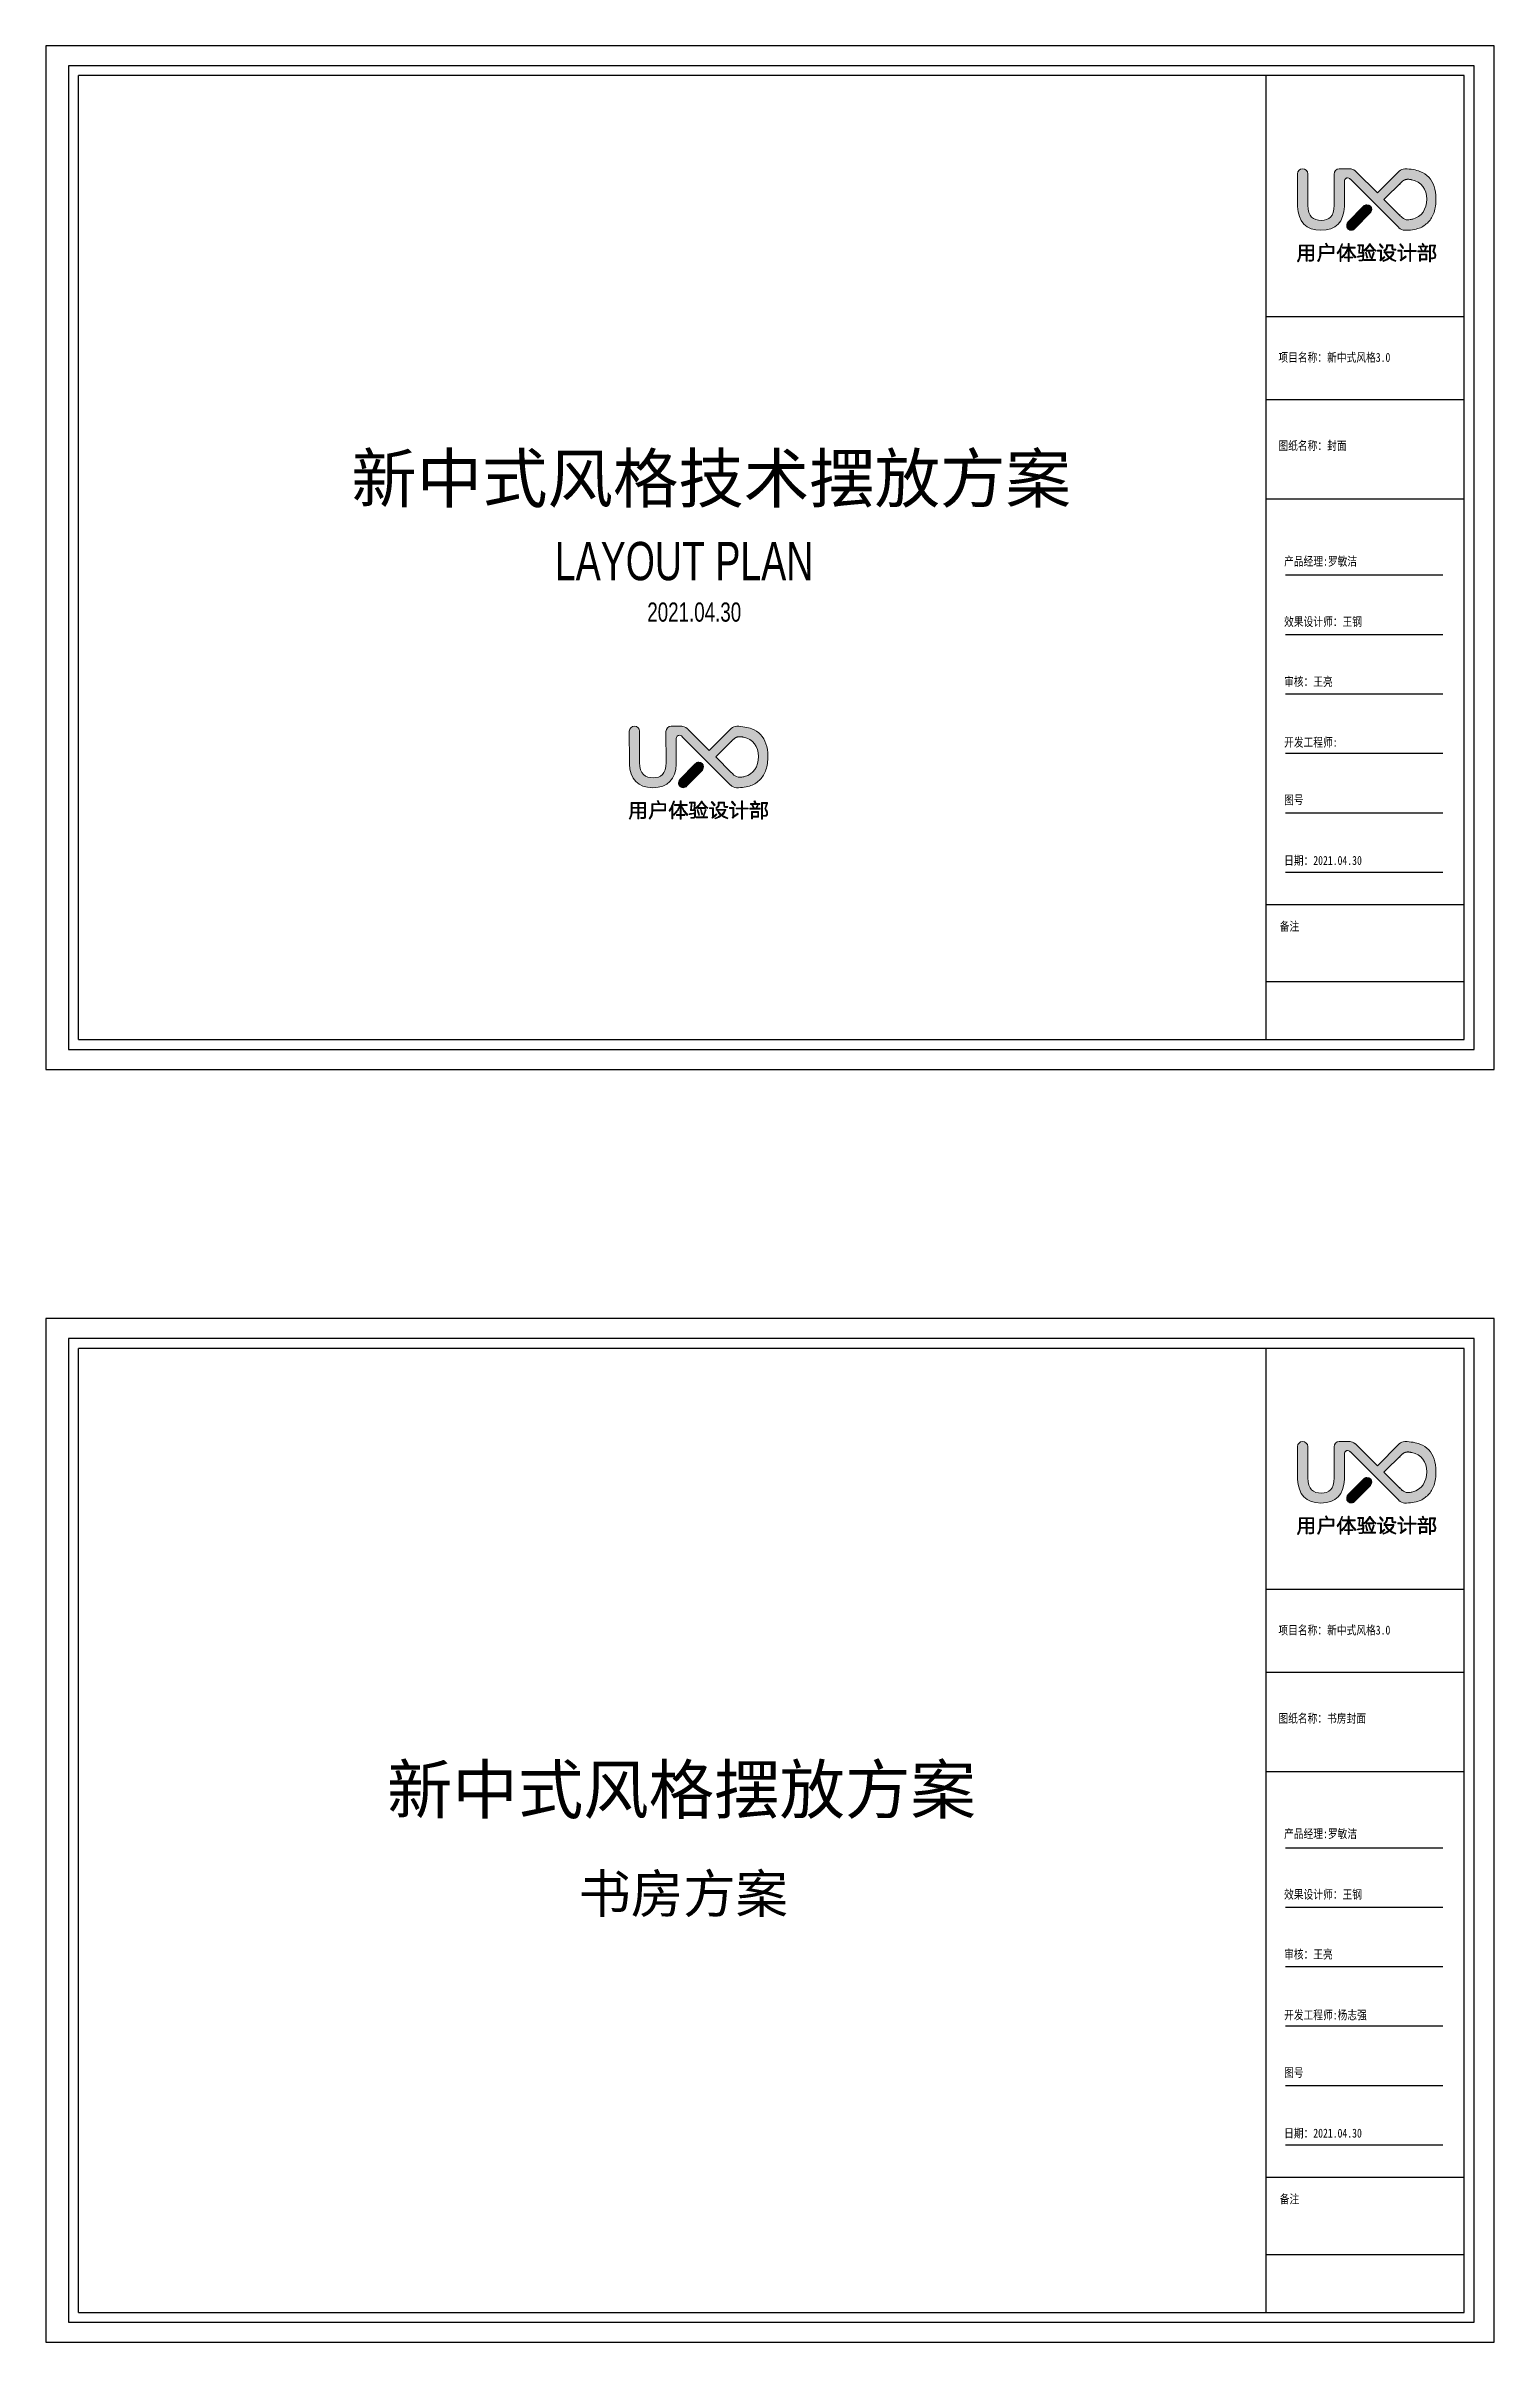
# Model space of a CAD drawing. Extents: x 422240 to 534325, y -8262 to 172635.
# Drawn here: x 445975 to 461072, y 84417 to 108367 of the extents above; entities that cross this region are included whole.
import ezdxf

# ---------------------------------------------------------------- set-up
doc = ezdxf.new("R2010")
doc.units = 0
doc.header["$LTSCALE"] = 1000
doc.header["$MEASUREMENT"] = 0
doc.layers.add('_U+56FE_U+5C42 1', color=7, linetype='Continuous')
doc.layers.add('T-001图框', color=4, linetype='Continuous')
doc.styles.add('WJ', font='', dxfattribs={"width": 0.8, "height": 135})
doc.styles.add('ZZ', font='')
doc.styles.get('WJ').set_extended_font_data('FangSong_GB2312')
doc.styles.get('ZZ').set_extended_font_data('SimHei')

msp = doc.modelspace()

# ---------------------------------------------------------------- texts
at = {"layer": 'T-001图框', "color": 1, "ltscale": 1000, "attachment_point": 1, "style": 'ZZ'}
for s, width, insert, char_height in [('{\\fYouYuan|b0|i0|c134|p49;新中式风格技术摆放方案}', 8790.52, (449158, 104106), 500), ('{\\fSwis721 LtEx BT|b0|i0|c134|p34;\\W0.7;LAYOUT PLAN}', 3112.53, (451280, 103194), 400), ('{\\fSwis721 LtEx BT|b0|i0|c134|p34;\\W0.7;2021.04.30}', 296.15, (452244, 102562), 200), ('{\\fYouYuan|b0|i0|c134|p49;新中式风格摆放方案}', 8790.52, (449531, 90430), 500), ('{\\fYouYuan|b0|i0|c134|p49;书房方案}', 8790.52, (451527, 89294), 400)]:
    msp.add_mtext_dynamic_manual_height_columns(s, width=width, gutter_width=250, heights=[0], dxfattribs=dict(at, insert=insert, char_height=char_height))

# ---------------------------------------------------------------- blocks, each defined once
blk = doc.blocks.new('block 2')
at = {"layer": '_U+56FE_U+5C42 1'}
h = blk.add_hatch(color=251, dxfattribs=at)
h.dxf.hatch_style = 2
edge = h.paths.add_edge_path()
edge.add_spline(control_points=[(131.71, -136.79), (131.23, -135.36), (130.51, -134.14), (129.57, -133.14), (128.62, -132.13), (127.45, -131.36), (126.05, -130.82), (124.69, -130.3), (122.24, -129.84), (120.24, -129.82), (120.23, -129.82), (120.22, -129.82), (120.21, -129.82), (120.2, -129.82), (120.19, -129.82), (120.19, -129.82), (120.16, -129.82), (120.14, -129.82), (120.11, -129.82), (120.11, -129.82), (120.11, -129.82), (120.11, -129.82), (119.27, -129.85), (118.51, -130.17), (117.92, -130.69), (117.9, -130.71), (117.88, -130.72), (117.87, -130.73), (117.87, -130.73), (117.79, -130.81), (117.79, -130.81), (117.78, -130.82), (117.77, -130.83), (117.76, -130.84), (117.76, -130.84), (109.23, -139.38), (109.23, -139.38), (109.23, -139.38), (100.8, -130.97), (100.8, -130.97), (100.77, -130.93), (100.73, -130.9), (100.69, -130.86), (100.63, -130.79), (100.57, -130.74), (100.51, -130.68), (99.77, -130.03), (98.92, -129.87), (98.41, -129.83), (98.41, -129.83), (98.35, -129.83), (98.35, -129.83), (98.34, -129.83), (98.33, -129.83), (98.32, -129.83), (98.32, -129.83), (98.26, -129.83), (98.26, -129.83), (98.2, -129.83), (98.16, -129.83), (98.16, -129.83), (98.16, -129.83), (98.16, -129.83), (98.16, -129.83), (98.16, -129.83), (94.18, -129.83), (94.18, -129.83), (94.18, -129.83), (94.17, -129.83), (94.17, -129.83), (94.17, -129.83), (94.17, -129.83), (94.16, -129.83), (93.03, -129.83), (92.12, -130.75), (92.12, -131.88), (92.12, -131.88), (92.12, -131.88), (92.12, -131.89), (92.11, -131.95), (92.11, -132.01), (92.11, -132.07), (92.11, -132.07), (92.16, -144.23), (92.16, -144.23), (92.13, -148.72), (90.1, -150.25), (87.03, -150.27), (83.98, -150.21), (81.7, -148.8), (81.7, -144.23), (81.7, -144.23), (81.7, -143.73), (81.7, -143.73), (81.7, -143.73), (81.7, -131.87), (81.7, -131.87), (81.7, -131.85), (81.7, -131.84), (81.7, -131.82), (81.66, -130.72), (80.76, -129.83), (79.65, -129.83), (78.54, -129.83), (77.64, -130.72), (77.61, -131.82), (77.61, -131.84), (77.6, -131.85), (77.6, -131.87), (77.6, -131.87), (77.6, -131.88), (77.6, -131.88), (77.6, -131.88), (77.6, -131.88), (77.6, -131.88), (77.6, -131.88), (77.6, -131.88), (77.6, -131.88), (77.6, -131.88), (77.66, -143.73), (77.66, -143.73), (77.66, -143.73), (77.65, -143.73), (77.65, -143.73), (77.65, -143.73), (77.65, -144.23), (77.65, -144.23), (77.65, -144.36), (77.66, -144.49), (77.66, -144.61), (77.66, -144.61), (77.66, -144.79), (77.66, -144.79), (77.66, -144.79), (77.66, -144.79), (77.66, -144.79), (77.85, -150.67), (81.06, -154.17), (86.92, -154.17), (92.89, -154.17), (95.97, -150.71), (96.19, -144.79), (96.19, -144.79), (96.2, -144.79), (96.2, -144.79), (96.2, -144.79), (96.2, -144.13), (96.2, -144.13), (96.2, -144.13), (96.2, -143.73), (96.2, -143.73), (96.2, -143.73), (96.2, -134.71), (96.2, -134.71), (96.2, -134.71), (96.2, -134.71), (96.2, -134.71), (96.2, -134.7), (96.2, -134.68), (96.2, -134.67), (96.2, -134.18), (96.48, -133.75), (96.89, -133.55), (96.92, -133.53), (96.94, -133.52), (96.96, -133.51), (96.97, -133.51), (96.97, -133.51), (96.97, -133.51), (97.12, -133.44), (97.29, -133.4), (97.48, -133.4), (98.13, -133.4), (98.55, -133.96), (98.55, -133.96), (98.55, -133.96), (117.69, -153.1), (117.69, -153.1), (117.71, -153.11), (117.73, -153.13), (117.75, -153.15), (118.34, -153.74), (119.15, -154.12), (120.04, -154.16), (120.04, -154.16), (120.04, -154.17), (120.04, -154.17), (122.05, -154.2), (124.3, -153.83), (125.75, -153.33), (127.19, -152.82), (128.41, -151.92), (129.4, -150.9), (130.4, -149.88), (131.15, -148.6), (131.67, -147.06), (132.19, -145.51), (132.44, -143.7), (132.44, -141.63), (132.44, -139.83), (132.2, -138.22), (131.71, -136.79)], knot_values=[0, 0, 0, 0, 1, 1, 1, 2, 2, 2, 3, 3, 3, 4, 4, 4, 5, 5, 5, 6, 6, 6, 7, 7, 7, 8, 8, 8, 9, 9, 9, 10, 10, 10, 11, 11, 11, 12, 12, 12, 13, 13, 13, 14, 14, 14, 15, 15, 15, 16, 16, 16, 17, 17, 17, 18, 18, 18, 19, 19, 19, 20, 20, 20, 21, 21, 21, 22, 22, 22, 23, 23, 23, 24, 24, 24, 25, 25, 25, 26, 26, 26, 27, 27, 27, 28, 28, 28, 29, 29, 29, 30, 30, 30, 31, 31, 31, 32, 32, 32, 33, 33, 33, 34, 34, 34, 35, 35, 35, 36, 36, 36, 37, 37, 37, 38, 38, 38, 39, 39, 39, 40, 40, 40, 41, 41, 41, 42, 42, 42, 43, 43, 43, 44, 44, 44, 45, 45, 45, 46, 46, 46, 47, 47, 47, 48, 48, 48, 49, 49, 49, 50, 50, 50, 51, 51, 51, 52, 52, 52, 53, 53, 53, 54, 54, 54, 55, 55, 55, 56, 56, 56, 57, 57, 57, 58, 58, 58, 59, 59, 59, 60, 60, 60, 61, 61, 61, 62, 62, 62, 63, 63, 63, 64, 64, 64, 65, 65, 65, 66, 66, 66, 67, 67, 67, 67], degree=3, periodic=0)
edge = h.paths.add_edge_path()
edge.add_spline(control_points=[(123.21, -149.75), (122.88, -149.83), (122.37, -149.94), (121.72, -150.01), (121.7, -150.01), (121.68, -150.02), (121.66, -150.02), (121.65, -150.02), (121.64, -150.02), (121.62, -150.02), (121.62, -150.02), (121.62, -150.02), (121.62, -150.02), (121.53, -150.03), (121.43, -150.03), (121.33, -150.03), (120.45, -150.03), (119.64, -149.69), (119.03, -149.14), (119.02, -149.14), (119.02, -149.15), (119.02, -149.15), (118.98, -149.12), (118.26, -148.39), (117.99, -148.12), (117.99, -148.12), (117.99, -148.12), (117.99, -148.12), (117.99, -148.12), (111.86, -142), (111.86, -142), (111.86, -142), (118.87, -134.99), (118.87, -134.99), (118.87, -134.99), (118.87, -134.99), (118.87, -134.99), (118.93, -134.94), (118.99, -134.89), (119.05, -134.83), (119.11, -134.78), (119.17, -134.73), (119.23, -134.68), (119.25, -134.66), (119.27, -134.65), (119.3, -134.63), (119.36, -134.59), (119.42, -134.54), (119.48, -134.5), (119.51, -134.49), (119.54, -134.47), (119.57, -134.45), (119.63, -134.41), (119.69, -134.38), (119.76, -134.35), (119.79, -134.33), (119.82, -134.31), (119.86, -134.3), (119.92, -134.27), (119.98, -134.24), (120.04, -134.21), (120.08, -134.2), (120.13, -134.18), (120.17, -134.17), (120.23, -134.14), (120.28, -134.12), (120.34, -134.11), (120.4, -134.09), (120.45, -134.08), (120.5, -134.06), (120.55, -134.05), (120.61, -134.04), (120.66, -134.03), (120.73, -134.01), (120.8, -134), (120.86, -133.99), (120.91, -133.99), (120.95, -133.98), (120.99, -133.98), (121.1, -133.96), (121.22, -133.96), (121.33, -133.96), (121.39, -133.96), (121.45, -133.96), (121.5, -133.96), (121.63, -133.97), (121.76, -133.99), (121.89, -134), (121.92, -134.01), (121.94, -134.01), (121.97, -134.01), (122.04, -134.02), (122.11, -134.03), (122.18, -134.04), (122.31, -134.06), (122.43, -134.08), (122.54, -134.1), (122.57, -134.1), (122.61, -134.11), (122.64, -134.12), (122.72, -134.13), (122.79, -134.14), (122.85, -134.16), (126.62, -134.96), (128.75, -137.77), (128.75, -141.87), (128.75, -145.82), (126.74, -148.77), (123.21, -149.75)], knot_values=[0, 0, 0, 0, 1, 1, 1, 2, 2, 2, 3, 3, 3, 4, 4, 4, 5, 5, 5, 6, 6, 6, 7, 7, 7, 8, 8, 8, 9, 9, 9, 10, 10, 10, 11, 11, 11, 12, 12, 12, 13, 13, 13, 14, 14, 14, 15, 15, 15, 16, 16, 16, 17, 17, 17, 18, 18, 18, 19, 19, 19, 20, 20, 20, 21, 21, 21, 22, 22, 22, 23, 23, 23, 24, 24, 24, 25, 25, 25, 26, 26, 26, 27, 27, 27, 28, 28, 28, 29, 29, 29, 30, 30, 30, 31, 31, 31, 32, 32, 32, 33, 33, 33, 34, 34, 34, 35, 35, 35, 36, 36, 36, 36], degree=3, periodic=0)
h = blk.add_hatch(color=251, dxfattribs=at)
h.dxf.hatch_style = 2
edge = h.paths.add_edge_path()
edge.add_spline(control_points=[(118.18, -136.02), (118.19, -136.01), (118.19, -136), (118.2, -135.99), (118.2, -135.99), (118.17, -136.01), (118.17, -136.01), (118.18, -136.01), (118.18, -136.02), (118.18, -136.02)], knot_values=[0, 0, 0, 0, 1, 1, 1, 2, 2, 2, 3, 3, 3, 3], degree=3, periodic=0)
h = blk.add_hatch(color=251, dxfattribs=at)
h.dxf.hatch_style = 2
edge = h.paths.add_edge_path()
edge.add_spline(control_points=[(118.17, -147.98), (118.17, -147.98), (118.2, -148.01), (118.2, -148.01), (118.19, -148), (118.19, -147.99), (118.18, -147.97), (118.18, -147.98), (118.18, -147.98), (118.17, -147.98)], knot_values=[0, 0, 0, 0, 1, 1, 1, 2, 2, 2, 3, 3, 3, 3], degree=3, periodic=0)
at = {"layer": '_U+56FE_U+5C42 1', "lineweight": 0}
for points, knots in [([(131.71, -136.79), (131.23, -135.36), (130.51, -134.14), (129.57, -133.14), (128.62, -132.13), (127.45, -131.36), (126.05, -130.82), (124.69, -130.3), (122.24, -129.84), (120.24, -129.82), (120.23, -129.82), (120.22, -129.82), (120.21, -129.82), (120.2, -129.82), (120.19, -129.82), (120.19, -129.82), (120.16, -129.82), (120.14, -129.82), (120.11, -129.82), (120.11, -129.82), (120.11, -129.82), (120.11, -129.82), (119.27, -129.85), (118.51, -130.17), (117.92, -130.69), (117.9, -130.71), (117.88, -130.72), (117.87, -130.73), (117.87, -130.73), (117.79, -130.81), (117.79, -130.81), (117.78, -130.82), (117.77, -130.83), (117.76, -130.84), (117.76, -130.84), (109.23, -139.38), (109.23, -139.38), (109.23, -139.38), (100.8, -130.97), (100.8, -130.97), (100.77, -130.93), (100.73, -130.9), (100.69, -130.86), (100.63, -130.79), (100.57, -130.74), (100.51, -130.68), (99.77, -130.03), (98.92, -129.87), (98.41, -129.83), (98.41, -129.83), (98.35, -129.83), (98.35, -129.83), (98.34, -129.83), (98.33, -129.83), (98.32, -129.83), (98.32, -129.83), (98.26, -129.83), (98.26, -129.83), (98.2, -129.83), (98.16, -129.83), (98.16, -129.83), (98.16, -129.83), (98.16, -129.83), (98.16, -129.83), (98.16, -129.83), (94.18, -129.83), (94.18, -129.83), (94.18, -129.83), (94.17, -129.83), (94.17, -129.83), (94.17, -129.83), (94.17, -129.83), (94.16, -129.83), (93.03, -129.83), (92.12, -130.75), (92.12, -131.88), (92.12, -131.88), (92.12, -131.88), (92.12, -131.89), (92.11, -131.95), (92.11, -132.01), (92.11, -132.07), (92.11, -132.07), (92.16, -144.23), (92.16, -144.23), (92.13, -148.72), (90.1, -150.25), (87.03, -150.27), (83.98, -150.21), (81.7, -148.8), (81.7, -144.23), (81.7, -144.23), (81.7, -143.73), (81.7, -143.73), (81.7, -143.73), (81.7, -131.87), (81.7, -131.87), (81.7, -131.85), (81.7, -131.84), (81.7, -131.82), (81.66, -130.72), (80.76, -129.83), (79.65, -129.83), (78.54, -129.83), (77.64, -130.72), (77.61, -131.82), (77.61, -131.84), (77.6, -131.85), (77.6, -131.87), (77.6, -131.87), (77.6, -131.88), (77.6, -131.88), (77.6, -131.88), (77.6, -131.88), (77.6, -131.88), (77.6, -131.88), (77.6, -131.88), (77.6, -131.88), (77.6, -131.88), (77.66, -143.73), (77.66, -143.73), (77.66, -143.73), (77.65, -143.73), (77.65, -143.73), (77.65, -143.73), (77.65, -144.23), (77.65, -144.23), (77.65, -144.36), (77.66, -144.49), (77.66, -144.61), (77.66, -144.61), (77.66, -144.79), (77.66, -144.79), (77.66, -144.79), (77.66, -144.79), (77.66, -144.79), (77.85, -150.67), (81.06, -154.17), (86.92, -154.17), (92.89, -154.17), (95.97, -150.71), (96.19, -144.79), (96.19, -144.79), (96.2, -144.79), (96.2, -144.79), (96.2, -144.79), (96.2, -144.13), (96.2, -144.13), (96.2, -144.13), (96.2, -143.73), (96.2, -143.73), (96.2, -143.73), (96.2, -134.71), (96.2, -134.71), (96.2, -134.71), (96.2, -134.71), (96.2, -134.71), (96.2, -134.7), (96.2, -134.68), (96.2, -134.67), (96.2, -134.18), (96.48, -133.75), (96.89, -133.55), (96.92, -133.53), (96.94, -133.52), (96.96, -133.51), (96.97, -133.51), (96.97, -133.51), (96.97, -133.51), (97.12, -133.44), (97.29, -133.4), (97.48, -133.4), (98.13, -133.4), (98.55, -133.96), (98.55, -133.96), (98.55, -133.96), (117.69, -153.1), (117.69, -153.1), (117.71, -153.11), (117.73, -153.13), (117.75, -153.15), (118.34, -153.74), (119.15, -154.12), (120.04, -154.16), (120.04, -154.16), (120.04, -154.17), (120.04, -154.17), (122.05, -154.2), (124.3, -153.83), (125.75, -153.33), (127.19, -152.82), (128.41, -151.92), (129.4, -150.9), (130.4, -149.88), (131.15, -148.6), (131.67, -147.06), (132.19, -145.51), (132.44, -143.7), (132.44, -141.63), (132.44, -139.83), (132.2, -138.22), (131.71, -136.79)], [0, 0, 0, 0, 1, 1, 1, 2, 2, 2, 3, 3, 3, 4, 4, 4, 5, 5, 5, 6, 6, 6, 7, 7, 7, 8, 8, 8, 9, 9, 9, 10, 10, 10, 11, 11, 11, 12, 12, 12, 13, 13, 13, 14, 14, 14, 15, 15, 15, 16, 16, 16, 17, 17, 17, 18, 18, 18, 19, 19, 19, 20, 20, 20, 21, 21, 21, 22, 22, 22, 23, 23, 23, 24, 24, 24, 25, 25, 25, 26, 26, 26, 27, 27, 27, 28, 28, 28, 29, 29, 29, 30, 30, 30, 31, 31, 31, 32, 32, 32, 33, 33, 33, 34, 34, 34, 35, 35, 35, 36, 36, 36, 37, 37, 37, 38, 38, 38, 39, 39, 39, 40, 40, 40, 41, 41, 41, 42, 42, 42, 43, 43, 43, 44, 44, 44, 45, 45, 45, 46, 46, 46, 47, 47, 47, 48, 48, 48, 49, 49, 49, 50, 50, 50, 51, 51, 51, 52, 52, 52, 53, 53, 53, 54, 54, 54, 55, 55, 55, 56, 56, 56, 57, 57, 57, 58, 58, 58, 59, 59, 59, 60, 60, 60, 61, 61, 61, 62, 62, 62, 63, 63, 63, 64, 64, 64, 65, 65, 65, 66, 66, 66, 67, 67, 67, 67]), ([(123.21, -149.75), (122.88, -149.83), (122.37, -149.94), (121.72, -150.01), (121.7, -150.01), (121.68, -150.02), (121.66, -150.02), (121.65, -150.02), (121.64, -150.02), (121.62, -150.02), (121.62, -150.02), (121.62, -150.02), (121.62, -150.02), (121.53, -150.03), (121.43, -150.03), (121.33, -150.03), (120.45, -150.03), (119.64, -149.69), (119.03, -149.14), (119.02, -149.14), (119.02, -149.15), (119.02, -149.15), (118.98, -149.12), (118.26, -148.39), (117.99, -148.12), (117.99, -148.12), (117.99, -148.12), (117.99, -148.12), (117.99, -148.12), (111.86, -142), (111.86, -142), (111.86, -142), (118.87, -134.99), (118.87, -134.99), (118.87, -134.99), (118.87, -134.99), (118.87, -134.99), (118.93, -134.94), (118.99, -134.89), (119.05, -134.83), (119.11, -134.78), (119.17, -134.73), (119.23, -134.68), (119.25, -134.66), (119.27, -134.65), (119.3, -134.63), (119.36, -134.59), (119.42, -134.54), (119.48, -134.5), (119.51, -134.49), (119.54, -134.47), (119.57, -134.45), (119.63, -134.41), (119.69, -134.38), (119.76, -134.35), (119.79, -134.33), (119.82, -134.31), (119.86, -134.3), (119.92, -134.27), (119.98, -134.24), (120.04, -134.21), (120.08, -134.2), (120.13, -134.18), (120.17, -134.17), (120.23, -134.14), (120.28, -134.12), (120.34, -134.11), (120.4, -134.09), (120.45, -134.08), (120.5, -134.06), (120.55, -134.05), (120.61, -134.04), (120.66, -134.03), (120.73, -134.01), (120.8, -134), (120.86, -133.99), (120.91, -133.99), (120.95, -133.98), (120.99, -133.98), (121.1, -133.96), (121.22, -133.96), (121.33, -133.96), (121.39, -133.96), (121.45, -133.96), (121.5, -133.96), (121.63, -133.97), (121.76, -133.99), (121.89, -134), (121.92, -134.01), (121.94, -134.01), (121.97, -134.01), (122.04, -134.02), (122.11, -134.03), (122.18, -134.04), (122.31, -134.06), (122.43, -134.08), (122.54, -134.1), (122.57, -134.1), (122.61, -134.11), (122.64, -134.12), (122.72, -134.13), (122.79, -134.14), (122.85, -134.16), (126.62, -134.96), (128.75, -137.77), (128.75, -141.87), (128.75, -145.82), (126.74, -148.77), (123.21, -149.75)], [0, 0, 0, 0, 1, 1, 1, 2, 2, 2, 3, 3, 3, 4, 4, 4, 5, 5, 5, 6, 6, 6, 7, 7, 7, 8, 8, 8, 9, 9, 9, 10, 10, 10, 11, 11, 11, 12, 12, 12, 13, 13, 13, 14, 14, 14, 15, 15, 15, 16, 16, 16, 17, 17, 17, 18, 18, 18, 19, 19, 19, 20, 20, 20, 21, 21, 21, 22, 22, 22, 23, 23, 23, 24, 24, 24, 25, 25, 25, 26, 26, 26, 27, 27, 27, 28, 28, 28, 29, 29, 29, 30, 30, 30, 31, 31, 31, 32, 32, 32, 33, 33, 33, 34, 34, 34, 35, 35, 35, 36, 36, 36, 36]), ([(118.18, -136.02), (118.19, -136.01), (118.19, -136), (118.2, -135.99), (118.2, -135.99), (118.17, -136.01), (118.17, -136.01), (118.18, -136.01), (118.18, -136.02), (118.18, -136.02)], [0, 0, 0, 0, 1, 1, 1, 2, 2, 2, 3, 3, 3, 3]), ([(118.17, -147.98), (118.17, -147.98), (118.2, -148.01), (118.2, -148.01), (118.19, -148), (118.19, -147.99), (118.18, -147.97), (118.18, -147.98), (118.18, -147.98), (118.17, -147.98)], [0, 0, 0, 0, 1, 1, 1, 2, 2, 2, 3, 3, 3, 3])]:
    blk.add_open_spline(points, degree=3, knots=knots, dxfattribs=at)
blk = doc.blocks.new('block 3')
at = {"layer": '_U+56FE_U+5C42 1'}
h = blk.add_hatch(color=251, dxfattribs=at)
h.dxf.hatch_style = 2
edge = h.paths.add_edge_path()
edge.add_spline(control_points=[(83, -165.97), (83.54, -165.97), (83.64, -165.85), (83.64, -165.39), (83.64, -165.39), (83.64, -164.17), (83.64, -164.17), (83.64, -164.17), (81.39, -164.17), (81.39, -164.17), (81.39, -164.17), (81.39, -166.43), (81.39, -166.43), (81.39, -166.43), (81.02, -166.43), (81.02, -166.43), (81.02, -166.43), (81.02, -164.17), (81.02, -164.17), (81.02, -164.17), (78.75, -164.17), (78.75, -164.17), (78.69, -165.15), (78.46, -165.75), (77.94, -166.61), (77.94, -166.61), (77.58, -166.43), (77.58, -166.43), (78.29, -165.35), (78.4, -164.82), (78.4, -163.1), (78.4, -163.1), (78.4, -159.99), (78.4, -159.99), (78.4, -159.99), (84.02, -159.99), (84.02, -159.99), (84.02, -159.99), (84.02, -165.51), (84.02, -165.51), (84.02, -166.15), (83.82, -166.34), (83.12, -166.34), (83.12, -166.34), (82.23, -166.34), (82.23, -166.34), (82.23, -166.34), (82.17, -165.97), (82.17, -165.97), (82.17, -165.97), (83, -165.97), (83, -165.97)], knot_values=[0, 0, 0, 0, 1, 1, 1, 2, 2, 2, 3, 3, 3, 4, 4, 4, 5, 5, 5, 6, 6, 6, 7, 7, 7, 8, 8, 8, 9, 9, 9, 10, 10, 10, 11, 11, 11, 12, 12, 12, 13, 13, 13, 14, 14, 14, 15, 15, 15, 16, 16, 16, 17, 17, 17, 17], degree=3, periodic=0)
edge = h.paths.add_edge_path()
edge.add_spline(control_points=[(78.78, -163.81), (78.78, -163.81), (81.02, -163.81), (81.02, -163.81), (81.02, -163.81), (81.02, -162.3), (81.02, -162.3), (81.02, -162.3), (78.78, -162.3), (78.78, -162.3), (78.78, -162.3), (78.78, -163.23), (78.78, -163.23), (78.78, -163.43), (78.78, -163.63), (78.78, -163.81)], knot_values=[0, 0, 0, 0, 1, 1, 1, 2, 2, 2, 3, 3, 3, 4, 4, 4, 5, 5, 5, 5], degree=3, periodic=0)
h.paths.add_polyline_path([(78.78, -161.94), (81.02, -161.94), (81.02, -160.36), (78.78, -160.36)])
h.paths.add_polyline_path([(81.39, -160.36), (81.39, -161.94), (83.64, -161.94), (83.64, -160.36)])
h.paths.add_polyline_path([(81.39, -163.81), (83.64, -163.81), (83.64, -162.3), (81.39, -162.3)])
h = blk.add_hatch(color=251, dxfattribs=at)
h.dxf.hatch_style = 2
edge = h.paths.add_edge_path()
edge.add_spline(control_points=[(89.72, -160.53), (89.72, -160.53), (92, -160.53), (92, -160.53), (92, -160.53), (92, -163.29), (92, -163.29), (92, -163.29), (86.89, -163.29), (86.89, -163.29), (86.83, -164.83), (86.58, -165.54), (85.88, -166.56), (85.88, -166.56), (85.51, -166.36), (85.51, -166.36), (86.33, -165.24), (86.52, -164.54), (86.52, -162.49), (86.52, -162.49), (86.52, -160.53), (86.52, -160.53), (86.52, -160.53), (89.26, -160.53), (89.26, -160.53), (89.26, -160.53), (88.66, -159.41), (88.66, -159.41), (88.66, -159.41), (89.06, -159.28), (89.06, -159.28), (89.06, -159.28), (89.72, -160.53), (89.72, -160.53)], knot_values=[0, 0, 0, 0, 1, 1, 1, 2, 2, 2, 3, 3, 3, 4, 4, 4, 5, 5, 5, 6, 6, 6, 7, 7, 7, 8, 8, 8, 9, 9, 9, 10, 10, 10, 11, 11, 11, 11], degree=3, periodic=0)
edge = h.paths.add_edge_path()
edge.add_spline(control_points=[(86.9, -162.92), (86.9, -162.92), (91.62, -162.92), (91.62, -162.92), (91.62, -162.92), (91.62, -160.88), (91.62, -160.88), (91.62, -160.88), (86.9, -160.88), (86.9, -160.88), (86.9, -160.88), (86.9, -162.41), (86.9, -162.41), (86.9, -162.6), (86.9, -162.76), (86.9, -162.92)], knot_values=[0, 0, 0, 0, 1, 1, 1, 2, 2, 2, 3, 3, 3, 4, 4, 4, 5, 5, 5, 5], degree=3, periodic=0)
h = blk.add_hatch(color=251, dxfattribs=at)
h.dxf.hatch_style = 2
edge = h.paths.add_edge_path()
edge.add_spline(control_points=[(94.47, -162.05), (94.18, -162.6), (93.86, -163.11), (93.52, -163.54), (93.52, -163.54), (93.36, -163.13), (93.36, -163.13), (94.04, -162.23), (94.71, -160.85), (95.12, -159.48), (95.12, -159.48), (95.49, -159.54), (95.49, -159.54), (95.31, -160.15), (95.1, -160.75), (94.84, -161.31), (94.84, -161.31), (94.84, -166.53), (94.84, -166.53), (94.84, -166.53), (94.47, -166.53), (94.47, -166.53), (94.47, -166.53), (94.47, -162.05), (94.47, -162.05)], knot_values=[0, 0, 0, 0, 1, 1, 1, 2, 2, 2, 3, 3, 3, 4, 4, 4, 5, 5, 5, 6, 6, 6, 7, 7, 7, 8, 8, 8, 8], degree=3, periodic=0)
edge = h.paths.add_edge_path()
edge.add_spline(control_points=[(97.71, -165.11), (97.71, -165.11), (96.23, -165.11), (96.23, -165.11), (96.23, -165.11), (96.23, -164.76), (96.23, -164.76), (96.23, -164.76), (97.71, -164.76), (97.71, -164.76), (97.71, -164.76), (97.71, -161.48), (97.71, -161.48), (97.2, -162.84), (96.44, -163.98), (95.27, -165.12), (95.27, -165.12), (95.05, -164.79), (95.05, -164.79), (96.19, -163.73), (96.94, -162.61), (97.47, -161.25), (97.47, -161.25), (95.46, -161.25), (95.46, -161.25), (95.46, -161.25), (95.46, -160.88), (95.46, -160.88), (95.46, -160.88), (97.71, -160.88), (97.71, -160.88), (97.71, -160.88), (97.71, -159.41), (97.71, -159.41), (97.71, -159.41), (98.08, -159.41), (98.08, -159.41), (98.08, -159.41), (98.08, -160.88), (98.08, -160.88), (98.08, -160.88), (100.51, -160.88), (100.51, -160.88), (100.51, -160.88), (100.51, -161.25), (100.51, -161.25), (100.51, -161.25), (98.33, -161.25), (98.33, -161.25), (98.85, -162.61), (99.71, -163.83), (100.79, -164.77), (100.79, -164.77), (100.51, -165.11), (100.51, -165.11), (99.43, -164.11), (98.57, -162.78), (98.08, -161.41), (98.08, -161.41), (98.08, -164.76), (98.08, -164.76), (98.08, -164.76), (99.54, -164.76), (99.54, -164.76), (99.54, -164.76), (99.54, -165.11), (99.54, -165.11), (99.54, -165.11), (98.08, -165.11), (98.08, -165.11), (98.08, -165.11), (98.08, -166.58), (98.08, -166.58), (98.08, -166.58), (97.71, -166.58), (97.71, -166.58), (97.71, -166.58), (97.71, -165.11), (97.71, -165.11)], knot_values=[0, 0, 0, 0, 1, 1, 1, 2, 2, 2, 3, 3, 3, 4, 4, 4, 5, 5, 5, 6, 6, 6, 7, 7, 7, 8, 8, 8, 9, 9, 9, 10, 10, 10, 11, 11, 11, 12, 12, 12, 13, 13, 13, 14, 14, 14, 15, 15, 15, 16, 16, 16, 17, 17, 17, 18, 18, 18, 19, 19, 19, 20, 20, 20, 21, 21, 21, 22, 22, 22, 23, 23, 23, 24, 24, 24, 25, 25, 25, 26, 26, 26, 26], degree=3, periodic=0)
h = blk.add_hatch(color=251, dxfattribs=at)
h.dxf.hatch_style = 2
edge = h.paths.add_edge_path()
edge.add_spline(control_points=[(101.34, -164.82), (101.34, -164.82), (101.32, -164.49), (101.32, -164.49), (101.56, -164.45), (103.02, -164.21), (103.22, -164.17), (103.22, -164.17), (103.23, -164.49), (103.23, -164.49), (103.06, -164.52), (101.57, -164.78), (101.34, -164.82)], knot_values=[0, 0, 0, 0, 1, 1, 1, 2, 2, 2, 3, 3, 3, 4, 4, 4, 4], degree=3, periodic=0)
edge = h.paths.add_edge_path()
edge.add_spline(control_points=[(102.68, -165.94), (103.28, -165.94), (103.43, -165.82), (103.44, -165.31), (103.44, -165.31), (103.53, -163.22), (103.53, -163.22), (103.53, -163.22), (101.85, -163.22), (101.85, -163.22), (101.85, -163.22), (102.03, -160.68), (102.03, -160.68), (102.03, -160.68), (102.35, -160.68), (102.35, -160.68), (102.35, -160.68), (102.19, -162.91), (102.19, -162.91), (102.19, -162.91), (103.18, -162.91), (103.18, -162.91), (103.18, -162.91), (103.37, -160.25), (103.37, -160.25), (103.37, -160.25), (101.5, -160.25), (101.5, -160.25), (101.5, -160.25), (101.5, -159.92), (101.5, -159.92), (101.5, -159.92), (103.7, -159.92), (103.7, -159.92), (103.7, -159.92), (103.51, -162.91), (103.51, -162.91), (103.51, -162.91), (103.86, -162.91), (103.86, -162.91), (103.84, -163.5), (103.8, -164.65), (103.76, -165.42), (103.73, -166.08), (103.52, -166.24), (102.77, -166.24), (102.77, -166.24), (102.01, -166.24), (102.01, -166.24), (102.01, -166.24), (101.96, -165.94), (101.96, -165.94), (101.96, -165.94), (102.68, -165.94), (102.68, -165.94)], knot_values=[0, 0, 0, 0, 1, 1, 1, 2, 2, 2, 3, 3, 3, 4, 4, 4, 5, 5, 5, 6, 6, 6, 7, 7, 7, 8, 8, 8, 9, 9, 9, 10, 10, 10, 11, 11, 11, 12, 12, 12, 13, 13, 13, 14, 14, 14, 15, 15, 15, 16, 16, 16, 17, 17, 17, 18, 18, 18, 18], degree=3, periodic=0)
edge = h.paths.add_edge_path()
edge.add_spline(control_points=[(106.27, -159.92), (105.72, -160.86), (105.01, -161.69), (104.02, -162.43), (104.02, -162.43), (103.8, -162.15), (103.8, -162.15), (104.82, -161.39), (105.56, -160.52), (106.05, -159.54), (106.05, -159.54), (106.49, -159.54), (106.49, -159.54), (106.98, -160.56), (107.73, -161.42), (108.73, -162.15), (108.73, -162.15), (108.51, -162.43), (108.51, -162.43), (107.53, -161.7), (106.82, -160.87), (106.27, -159.92)], knot_values=[0, 0, 0, 0, 1, 1, 1, 2, 2, 2, 3, 3, 3, 4, 4, 4, 5, 5, 5, 6, 6, 6, 7, 7, 7, 7], degree=3, periodic=0)
edge = h.paths.add_edge_path()
edge.add_spline(control_points=[(107.05, -165.73), (107.05, -165.73), (108.51, -165.73), (108.51, -165.73), (108.51, -165.73), (108.51, -166.09), (108.51, -166.09), (108.51, -166.09), (104.02, -166.09), (104.02, -166.09), (104.02, -166.09), (104.02, -165.73), (104.02, -165.73), (104.02, -165.73), (106.71, -165.73), (106.71, -165.73), (107.02, -164.91), (107.43, -163.69), (107.68, -162.86), (107.68, -162.86), (107.99, -162.96), (107.99, -162.96), (107.74, -163.72), (107.34, -164.95), (107.05, -165.73)], knot_values=[0, 0, 0, 0, 1, 1, 1, 2, 2, 2, 3, 3, 3, 4, 4, 4, 5, 5, 5, 6, 6, 6, 7, 7, 7, 8, 8, 8, 8], degree=3, periodic=0)
edge = h.paths.add_edge_path()
edge.add_spline(control_points=[(104.48, -162.95), (104.48, -162.95), (104.77, -162.86), (104.77, -162.86), (104.94, -163.41), (105.26, -164.5), (105.4, -165.08), (105.4, -165.08), (105.1, -165.17), (105.1, -165.17), (104.95, -164.58), (104.64, -163.49), (104.48, -162.95)], knot_values=[0, 0, 0, 0, 1, 1, 1, 2, 2, 2, 3, 3, 3, 4, 4, 4, 4], degree=3, periodic=0)
h.paths.add_polyline_path([(104.77, -162.37), (104.77, -162.02), (107.77, -162.02), (107.77, -162.37)])
edge = h.paths.add_edge_path()
edge.add_spline(control_points=[(105.77, -162.86), (105.77, -162.86), (106.08, -162.78), (106.08, -162.78), (106.24, -163.27), (106.51, -164.28), (106.63, -164.82), (106.63, -164.82), (106.33, -164.9), (106.33, -164.9), (106.2, -164.36), (105.94, -163.37), (105.77, -162.86)], knot_values=[0, 0, 0, 0, 1, 1, 1, 2, 2, 2, 3, 3, 3, 4, 4, 4, 4], degree=3, periodic=0)
h = blk.add_hatch(color=251, dxfattribs=at)
h.dxf.hatch_style = 2
edge = h.paths.add_edge_path()
edge.add_spline(control_points=[(110.49, -166.28), (110.49, -166.28), (110.24, -166), (110.24, -166), (110.54, -165.85), (110.54, -165.7), (110.54, -165.54), (110.54, -165.54), (110.54, -162.45), (110.54, -162.45), (110.54, -162.45), (109.34, -162.45), (109.34, -162.45), (109.34, -162.45), (109.34, -162.09), (109.34, -162.09), (109.34, -162.09), (110.92, -162.09), (110.92, -162.09), (110.92, -162.09), (110.92, -165.47), (110.92, -165.47), (110.92, -165.47), (112.07, -164.56), (112.07, -164.56), (112.07, -164.56), (112.23, -164.9), (112.23, -164.9), (112.05, -165.03), (111.18, -165.72), (110.49, -166.28)], knot_values=[0, 0, 0, 0, 1, 1, 1, 2, 2, 2, 3, 3, 3, 4, 4, 4, 5, 5, 5, 6, 6, 6, 7, 7, 7, 8, 8, 8, 9, 9, 9, 10, 10, 10, 10], degree=3, periodic=0)
edge = h.paths.add_edge_path()
edge.add_spline(control_points=[(110.04, -159.82), (110.04, -159.82), (110.34, -159.58), (110.34, -159.58), (110.65, -159.93), (111.26, -160.64), (111.57, -161.03), (111.57, -161.03), (111.24, -161.29), (111.24, -161.29), (110.95, -160.91), (110.35, -160.18), (110.04, -159.82)], knot_values=[0, 0, 0, 0, 1, 1, 1, 2, 2, 2, 3, 3, 3, 4, 4, 4, 4], degree=3, periodic=0)
edge = h.paths.add_edge_path()
edge.add_spline(control_points=[(115.81, -162.73), (115.81, -162.73), (115.81, -163.07), (115.81, -163.07), (115.53, -163.84), (115.07, -164.5), (114.38, -165.07), (114.95, -165.47), (115.68, -165.81), (116.59, -166.12), (116.59, -166.12), (116.43, -166.49), (116.43, -166.49), (115.48, -166.14), (114.71, -165.75), (114.08, -165.3), (113.45, -165.75), (112.65, -166.15), (111.65, -166.52), (111.65, -166.52), (111.44, -166.17), (111.44, -166.17), (112.4, -165.84), (113.17, -165.47), (113.77, -165.06), (113.14, -164.53), (112.69, -163.93), (112.38, -163.22), (112.38, -163.22), (112.63, -163.07), (112.63, -163.07), (112.63, -163.07), (111.93, -163.07), (111.93, -163.07), (111.93, -163.07), (111.93, -162.73), (111.93, -162.73), (111.93, -162.73), (115.81, -162.73), (115.81, -162.73)], knot_values=[0, 0, 0, 0, 1, 1, 1, 2, 2, 2, 3, 3, 3, 4, 4, 4, 5, 5, 5, 6, 6, 6, 7, 7, 7, 8, 8, 8, 9, 9, 9, 10, 10, 10, 11, 11, 11, 12, 12, 12, 13, 13, 13, 13], degree=3, periodic=0)
edge = h.paths.add_edge_path()
edge.add_spline(control_points=[(115.68, -161.98), (115.16, -162), (114.97, -161.86), (114.97, -161.37), (114.97, -161.37), (114.97, -160.29), (114.97, -160.29), (114.97, -160.29), (113.18, -160.29), (113.18, -160.29), (113.18, -160.29), (113.18, -160.83), (113.18, -160.83), (113.18, -161.4), (112.88, -161.95), (112.09, -162.45), (112.09, -162.45), (111.83, -162.18), (111.83, -162.18), (112.59, -161.69), (112.82, -161.27), (112.82, -160.67), (112.82, -160.67), (112.82, -159.95), (112.82, -159.95), (112.82, -159.95), (115.34, -159.95), (115.34, -159.95), (115.34, -159.95), (115.34, -161.21), (115.34, -161.21), (115.34, -161.56), (115.46, -161.63), (115.84, -161.63), (115.84, -161.63), (116.56, -161.63), (116.56, -161.63), (116.56, -161.63), (116.52, -161.98), (116.52, -161.98), (116.52, -161.98), (115.68, -161.98), (115.68, -161.98)], knot_values=[0, 0, 0, 0, 1, 1, 1, 2, 2, 2, 3, 3, 3, 4, 4, 4, 5, 5, 5, 6, 6, 6, 7, 7, 7, 8, 8, 8, 9, 9, 9, 10, 10, 10, 11, 11, 11, 12, 12, 12, 13, 13, 13, 14, 14, 14, 14], degree=3, periodic=0)
edge = h.paths.add_edge_path()
edge.add_spline(control_points=[(114.07, -164.84), (114.73, -164.33), (115.15, -163.74), (115.4, -163.07), (115.4, -163.07), (112.72, -163.07), (112.72, -163.07), (113.03, -163.77), (113.46, -164.35), (114.07, -164.84)], knot_values=[0, 0, 0, 0, 1, 1, 1, 2, 2, 2, 3, 3, 3, 3], degree=3, periodic=0)
h = blk.add_hatch(color=251, dxfattribs=at)
h.dxf.hatch_style = 2
edge = h.paths.add_edge_path()
edge.add_spline(control_points=[(118.53, -166.25), (118.53, -166.25), (118.29, -165.98), (118.29, -165.98), (118.6, -165.82), (118.6, -165.68), (118.6, -165.51), (118.6, -165.51), (118.6, -162.4), (118.6, -162.4), (118.6, -162.4), (117.32, -162.4), (117.32, -162.4), (117.32, -162.4), (117.32, -162.02), (117.32, -162.02), (117.32, -162.02), (118.98, -162.02), (118.98, -162.02), (118.98, -162.02), (118.98, -165.45), (118.98, -165.45), (118.98, -165.45), (120.54, -164.27), (120.54, -164.27), (120.54, -164.27), (120.67, -164.64), (120.67, -164.64), (120.42, -164.82), (119.3, -165.62), (118.53, -166.25)], knot_values=[0, 0, 0, 0, 1, 1, 1, 2, 2, 2, 3, 3, 3, 4, 4, 4, 5, 5, 5, 6, 6, 6, 7, 7, 7, 8, 8, 8, 9, 9, 9, 10, 10, 10, 10], degree=3, periodic=0)
edge = h.paths.add_edge_path()
edge.add_spline(control_points=[(118.07, -159.74), (118.07, -159.74), (118.37, -159.51), (118.37, -159.51), (118.7, -159.89), (119.34, -160.69), (119.64, -161.07), (119.64, -161.07), (119.32, -161.31), (119.32, -161.31), (119.03, -160.95), (118.4, -160.13), (118.07, -159.74)], knot_values=[0, 0, 0, 0, 1, 1, 1, 2, 2, 2, 3, 3, 3, 4, 4, 4, 4], degree=3, periodic=0)
h.paths.add_polyline_path([(122.02, -162.59), (119.84, -162.59), (119.84, -162.21), (122.02, -162.21), (122.02, -159.41), (122.4, -159.41), (122.4, -162.21), (124.6, -162.21), (124.6, -162.59), (122.4, -162.59), (122.4, -166.56), (122.02, -166.56)])
h = blk.add_hatch(color=251, dxfattribs=at)
h.dxf.hatch_style = 2
edge = h.paths.add_edge_path()
edge.add_spline(control_points=[(128.06, -162.32), (128.06, -162.32), (129.46, -162.32), (129.46, -162.32), (129.46, -162.32), (129.46, -162.68), (129.46, -162.68), (129.46, -162.68), (125.29, -162.68), (125.29, -162.68), (125.29, -162.68), (125.29, -162.32), (125.29, -162.32), (125.29, -162.32), (127.68, -162.32), (127.68, -162.32), (127.91, -161.9), (128.15, -161.39), (128.32, -160.98), (128.32, -160.98), (128.64, -161.09), (128.64, -161.09), (128.48, -161.48), (128.27, -161.92), (128.06, -162.32)], knot_values=[0, 0, 0, 0, 1, 1, 1, 2, 2, 2, 3, 3, 3, 4, 4, 4, 5, 5, 5, 6, 6, 6, 7, 7, 7, 8, 8, 8, 8], degree=3, periodic=0)
h.paths.add_polyline_path([(125.52, -160.75), (125.52, -160.41), (129.25, -160.41), (129.25, -160.75)])
h.paths.add_polyline_path([(125.97, -163.6), (128.8, -163.6), (128.8, -165.84), (126.32, -165.84), (126.32, -166.43), (125.97, -166.43)])
edge = h.paths.add_edge_path()
edge.add_spline(control_points=[(126.13, -161.12), (126.13, -161.12), (126.44, -160.98), (126.44, -160.98), (126.63, -161.31), (126.8, -161.66), (126.98, -162.04), (126.98, -162.04), (126.65, -162.17), (126.65, -162.17), (126.49, -161.8), (126.33, -161.46), (126.13, -161.12)], knot_values=[0, 0, 0, 0, 1, 1, 1, 2, 2, 2, 3, 3, 3, 4, 4, 4, 4], degree=3, periodic=0)
h.paths.add_polyline_path([(126.32, -165.49), (128.44, -165.49), (128.44, -163.94), (126.32, -163.94)])
edge = h.paths.add_edge_path()
edge.add_spline(control_points=[(126.92, -159.48), (126.92, -159.48), (127.27, -159.32), (127.27, -159.32), (127.46, -159.63), (127.62, -159.9), (127.78, -160.24), (127.78, -160.24), (127.42, -160.4), (127.42, -160.4), (127.28, -160.08), (127.12, -159.8), (126.92, -159.48)], knot_values=[0, 0, 0, 0, 1, 1, 1, 2, 2, 2, 3, 3, 3, 4, 4, 4, 4], degree=3, periodic=0)
edge = h.paths.add_edge_path()
edge.add_spline(control_points=[(129.91, -160.01), (129.91, -160.01), (132.25, -160.01), (132.25, -160.01), (132.25, -160.01), (132.25, -160.37), (132.25, -160.37), (132.25, -160.37), (131.58, -162.5), (131.58, -162.5), (132.15, -163.22), (132.36, -163.71), (132.36, -164.3), (132.36, -165.13), (132.03, -165.46), (131.17, -165.46), (131.17, -165.46), (130.71, -165.46), (130.71, -165.46), (130.71, -165.46), (130.63, -165.11), (130.63, -165.11), (130.63, -165.11), (131.06, -165.11), (131.06, -165.11), (131.74, -165.11), (131.99, -164.88), (131.99, -164.25), (131.99, -163.73), (131.77, -163.23), (131.21, -162.57), (131.21, -162.57), (131.86, -160.37), (131.86, -160.37), (131.86, -160.37), (130.28, -160.37), (130.28, -160.37), (130.28, -160.37), (130.28, -166.59), (130.28, -166.59), (130.28, -166.59), (129.91, -166.59), (129.91, -166.59), (129.91, -166.59), (129.91, -160.01), (129.91, -160.01)], knot_values=[0, 0, 0, 0, 1, 1, 1, 2, 2, 2, 3, 3, 3, 4, 4, 4, 5, 5, 5, 6, 6, 6, 7, 7, 7, 8, 8, 8, 9, 9, 9, 10, 10, 10, 11, 11, 11, 12, 12, 12, 13, 13, 13, 14, 14, 14, 15, 15, 15, 15], degree=3, periodic=0)
at = {"layer": '_U+56FE_U+5C42 1', "lineweight": 0}
for points in [[(78.78, -161.94), (81.02, -161.94), (81.02, -160.36), (78.78, -160.36), (78.78, -161.94)], [(81.39, -160.36), (81.39, -161.94), (83.64, -161.94), (83.64, -160.36), (81.39, -160.36)], [(81.39, -163.81), (83.64, -163.81), (83.64, -162.3), (81.39, -162.3), (81.39, -163.81)], [(104.77, -162.37), (104.77, -162.02), (107.77, -162.02), (107.77, -162.37), (104.77, -162.37)], [(122.02, -162.59), (119.84, -162.59), (119.84, -162.21), (122.02, -162.21), (122.02, -159.41), (122.4, -159.41), (122.4, -162.21), (124.6, -162.21), (124.6, -162.59), (122.4, -162.59), (122.4, -166.56), (122.02, -166.56), (122.02, -162.59)], [(125.52, -160.75), (125.52, -160.41), (129.25, -160.41), (129.25, -160.75), (125.52, -160.75)], [(125.97, -163.6), (128.8, -163.6), (128.8, -165.84), (126.32, -165.84), (126.32, -166.43), (125.97, -166.43), (125.97, -163.6)], [(126.32, -165.49), (128.44, -165.49), (128.44, -163.94), (126.32, -163.94), (126.32, -165.49)]]:
    blk.add_lwpolyline(points, dxfattribs=at)
for points, knots in [([(83, -165.97), (83.54, -165.97), (83.64, -165.85), (83.64, -165.39), (83.64, -165.39), (83.64, -164.17), (83.64, -164.17), (83.64, -164.17), (81.39, -164.17), (81.39, -164.17), (81.39, -164.17), (81.39, -166.43), (81.39, -166.43), (81.39, -166.43), (81.02, -166.43), (81.02, -166.43), (81.02, -166.43), (81.02, -164.17), (81.02, -164.17), (81.02, -164.17), (78.75, -164.17), (78.75, -164.17), (78.69, -165.15), (78.46, -165.75), (77.94, -166.61), (77.94, -166.61), (77.58, -166.43), (77.58, -166.43), (78.29, -165.35), (78.4, -164.82), (78.4, -163.1), (78.4, -163.1), (78.4, -159.99), (78.4, -159.99), (78.4, -159.99), (84.02, -159.99), (84.02, -159.99), (84.02, -159.99), (84.02, -165.51), (84.02, -165.51), (84.02, -166.15), (83.82, -166.34), (83.12, -166.34), (83.12, -166.34), (82.23, -166.34), (82.23, -166.34), (82.23, -166.34), (82.17, -165.97), (82.17, -165.97), (82.17, -165.97), (83, -165.97), (83, -165.97)], [0, 0, 0, 0, 1, 1, 1, 2, 2, 2, 3, 3, 3, 4, 4, 4, 5, 5, 5, 6, 6, 6, 7, 7, 7, 8, 8, 8, 9, 9, 9, 10, 10, 10, 11, 11, 11, 12, 12, 12, 13, 13, 13, 14, 14, 14, 15, 15, 15, 16, 16, 16, 17, 17, 17, 17]), ([(78.78, -163.81), (78.78, -163.81), (81.02, -163.81), (81.02, -163.81), (81.02, -163.81), (81.02, -162.3), (81.02, -162.3), (81.02, -162.3), (78.78, -162.3), (78.78, -162.3), (78.78, -162.3), (78.78, -163.23), (78.78, -163.23), (78.78, -163.43), (78.78, -163.63), (78.78, -163.81)], [0, 0, 0, 0, 1, 1, 1, 2, 2, 2, 3, 3, 3, 4, 4, 4, 5, 5, 5, 5]), ([(89.72, -160.53), (89.72, -160.53), (92, -160.53), (92, -160.53), (92, -160.53), (92, -163.29), (92, -163.29), (92, -163.29), (86.89, -163.29), (86.89, -163.29), (86.83, -164.83), (86.58, -165.54), (85.88, -166.56), (85.88, -166.56), (85.51, -166.36), (85.51, -166.36), (86.33, -165.24), (86.52, -164.54), (86.52, -162.49), (86.52, -162.49), (86.52, -160.53), (86.52, -160.53), (86.52, -160.53), (89.26, -160.53), (89.26, -160.53), (89.26, -160.53), (88.66, -159.41), (88.66, -159.41), (88.66, -159.41), (89.06, -159.28), (89.06, -159.28), (89.06, -159.28), (89.72, -160.53), (89.72, -160.53)], [0, 0, 0, 0, 1, 1, 1, 2, 2, 2, 3, 3, 3, 4, 4, 4, 5, 5, 5, 6, 6, 6, 7, 7, 7, 8, 8, 8, 9, 9, 9, 10, 10, 10, 11, 11, 11, 11]), ([(86.9, -162.92), (86.9, -162.92), (91.62, -162.92), (91.62, -162.92), (91.62, -162.92), (91.62, -160.88), (91.62, -160.88), (91.62, -160.88), (86.9, -160.88), (86.9, -160.88), (86.9, -160.88), (86.9, -162.41), (86.9, -162.41), (86.9, -162.6), (86.9, -162.76), (86.9, -162.92)], [0, 0, 0, 0, 1, 1, 1, 2, 2, 2, 3, 3, 3, 4, 4, 4, 5, 5, 5, 5]), ([(94.47, -162.05), (94.18, -162.6), (93.86, -163.11), (93.52, -163.54), (93.52, -163.54), (93.36, -163.13), (93.36, -163.13), (94.04, -162.23), (94.71, -160.85), (95.12, -159.48), (95.12, -159.48), (95.49, -159.54), (95.49, -159.54), (95.31, -160.15), (95.1, -160.75), (94.84, -161.31), (94.84, -161.31), (94.84, -166.53), (94.84, -166.53), (94.84, -166.53), (94.47, -166.53), (94.47, -166.53), (94.47, -166.53), (94.47, -162.05), (94.47, -162.05)], [0, 0, 0, 0, 1, 1, 1, 2, 2, 2, 3, 3, 3, 4, 4, 4, 5, 5, 5, 6, 6, 6, 7, 7, 7, 8, 8, 8, 8]), ([(97.71, -165.11), (97.71, -165.11), (96.23, -165.11), (96.23, -165.11), (96.23, -165.11), (96.23, -164.76), (96.23, -164.76), (96.23, -164.76), (97.71, -164.76), (97.71, -164.76), (97.71, -164.76), (97.71, -161.48), (97.71, -161.48), (97.2, -162.84), (96.44, -163.98), (95.27, -165.12), (95.27, -165.12), (95.05, -164.79), (95.05, -164.79), (96.19, -163.73), (96.94, -162.61), (97.47, -161.25), (97.47, -161.25), (95.46, -161.25), (95.46, -161.25), (95.46, -161.25), (95.46, -160.88), (95.46, -160.88), (95.46, -160.88), (97.71, -160.88), (97.71, -160.88), (97.71, -160.88), (97.71, -159.41), (97.71, -159.41), (97.71, -159.41), (98.08, -159.41), (98.08, -159.41), (98.08, -159.41), (98.08, -160.88), (98.08, -160.88), (98.08, -160.88), (100.51, -160.88), (100.51, -160.88), (100.51, -160.88), (100.51, -161.25), (100.51, -161.25), (100.51, -161.25), (98.33, -161.25), (98.33, -161.25), (98.85, -162.61), (99.71, -163.83), (100.79, -164.77), (100.79, -164.77), (100.51, -165.11), (100.51, -165.11), (99.43, -164.11), (98.57, -162.78), (98.08, -161.41), (98.08, -161.41), (98.08, -164.76), (98.08, -164.76), (98.08, -164.76), (99.54, -164.76), (99.54, -164.76), (99.54, -164.76), (99.54, -165.11), (99.54, -165.11), (99.54, -165.11), (98.08, -165.11), (98.08, -165.11), (98.08, -165.11), (98.08, -166.58), (98.08, -166.58), (98.08, -166.58), (97.71, -166.58), (97.71, -166.58), (97.71, -166.58), (97.71, -165.11), (97.71, -165.11)], [0, 0, 0, 0, 1, 1, 1, 2, 2, 2, 3, 3, 3, 4, 4, 4, 5, 5, 5, 6, 6, 6, 7, 7, 7, 8, 8, 8, 9, 9, 9, 10, 10, 10, 11, 11, 11, 12, 12, 12, 13, 13, 13, 14, 14, 14, 15, 15, 15, 16, 16, 16, 17, 17, 17, 18, 18, 18, 19, 19, 19, 20, 20, 20, 21, 21, 21, 22, 22, 22, 23, 23, 23, 24, 24, 24, 25, 25, 25, 26, 26, 26, 26]), ([(102.68, -165.94), (103.28, -165.94), (103.43, -165.82), (103.44, -165.31), (103.44, -165.31), (103.53, -163.22), (103.53, -163.22), (103.53, -163.22), (101.85, -163.22), (101.85, -163.22), (101.85, -163.22), (102.03, -160.68), (102.03, -160.68), (102.03, -160.68), (102.35, -160.68), (102.35, -160.68), (102.35, -160.68), (102.19, -162.91), (102.19, -162.91), (102.19, -162.91), (103.18, -162.91), (103.18, -162.91), (103.18, -162.91), (103.37, -160.25), (103.37, -160.25), (103.37, -160.25), (101.5, -160.25), (101.5, -160.25), (101.5, -160.25), (101.5, -159.92), (101.5, -159.92), (101.5, -159.92), (103.7, -159.92), (103.7, -159.92), (103.7, -159.92), (103.51, -162.91), (103.51, -162.91), (103.51, -162.91), (103.86, -162.91), (103.86, -162.91), (103.84, -163.5), (103.8, -164.65), (103.76, -165.42), (103.73, -166.08), (103.52, -166.24), (102.77, -166.24), (102.77, -166.24), (102.01, -166.24), (102.01, -166.24), (102.01, -166.24), (101.96, -165.94), (101.96, -165.94), (101.96, -165.94), (102.68, -165.94), (102.68, -165.94)], [0, 0, 0, 0, 1, 1, 1, 2, 2, 2, 3, 3, 3, 4, 4, 4, 5, 5, 5, 6, 6, 6, 7, 7, 7, 8, 8, 8, 9, 9, 9, 10, 10, 10, 11, 11, 11, 12, 12, 12, 13, 13, 13, 14, 14, 14, 15, 15, 15, 16, 16, 16, 17, 17, 17, 18, 18, 18, 18]), ([(106.27, -159.92), (105.72, -160.86), (105.01, -161.69), (104.02, -162.43), (104.02, -162.43), (103.8, -162.15), (103.8, -162.15), (104.82, -161.39), (105.56, -160.52), (106.05, -159.54), (106.05, -159.54), (106.49, -159.54), (106.49, -159.54), (106.98, -160.56), (107.73, -161.42), (108.73, -162.15), (108.73, -162.15), (108.51, -162.43), (108.51, -162.43), (107.53, -161.7), (106.82, -160.87), (106.27, -159.92)], [0, 0, 0, 0, 1, 1, 1, 2, 2, 2, 3, 3, 3, 4, 4, 4, 5, 5, 5, 6, 6, 6, 7, 7, 7, 7]), ([(107.05, -165.73), (107.05, -165.73), (108.51, -165.73), (108.51, -165.73), (108.51, -165.73), (108.51, -166.09), (108.51, -166.09), (108.51, -166.09), (104.02, -166.09), (104.02, -166.09), (104.02, -166.09), (104.02, -165.73), (104.02, -165.73), (104.02, -165.73), (106.71, -165.73), (106.71, -165.73), (107.02, -164.91), (107.43, -163.69), (107.68, -162.86), (107.68, -162.86), (107.99, -162.96), (107.99, -162.96), (107.74, -163.72), (107.34, -164.95), (107.05, -165.73)], [0, 0, 0, 0, 1, 1, 1, 2, 2, 2, 3, 3, 3, 4, 4, 4, 5, 5, 5, 6, 6, 6, 7, 7, 7, 8, 8, 8, 8]), ([(104.48, -162.95), (104.48, -162.95), (104.77, -162.86), (104.77, -162.86), (104.94, -163.41), (105.26, -164.5), (105.4, -165.08), (105.4, -165.08), (105.1, -165.17), (105.1, -165.17), (104.95, -164.58), (104.64, -163.49), (104.48, -162.95)], [0, 0, 0, 0, 1, 1, 1, 2, 2, 2, 3, 3, 3, 4, 4, 4, 4]), ([(105.77, -162.86), (105.77, -162.86), (106.08, -162.78), (106.08, -162.78), (106.24, -163.27), (106.51, -164.28), (106.63, -164.82), (106.63, -164.82), (106.33, -164.9), (106.33, -164.9), (106.2, -164.36), (105.94, -163.37), (105.77, -162.86)], [0, 0, 0, 0, 1, 1, 1, 2, 2, 2, 3, 3, 3, 4, 4, 4, 4]), ([(110.49, -166.28), (110.49, -166.28), (110.24, -166), (110.24, -166), (110.54, -165.85), (110.54, -165.7), (110.54, -165.54), (110.54, -165.54), (110.54, -162.45), (110.54, -162.45), (110.54, -162.45), (109.34, -162.45), (109.34, -162.45), (109.34, -162.45), (109.34, -162.09), (109.34, -162.09), (109.34, -162.09), (110.92, -162.09), (110.92, -162.09), (110.92, -162.09), (110.92, -165.47), (110.92, -165.47), (110.92, -165.47), (112.07, -164.56), (112.07, -164.56), (112.07, -164.56), (112.23, -164.9), (112.23, -164.9), (112.05, -165.03), (111.18, -165.72), (110.49, -166.28)], [0, 0, 0, 0, 1, 1, 1, 2, 2, 2, 3, 3, 3, 4, 4, 4, 5, 5, 5, 6, 6, 6, 7, 7, 7, 8, 8, 8, 9, 9, 9, 10, 10, 10, 10]), ([(110.04, -159.82), (110.04, -159.82), (110.34, -159.58), (110.34, -159.58), (110.65, -159.93), (111.26, -160.64), (111.57, -161.03), (111.57, -161.03), (111.24, -161.29), (111.24, -161.29), (110.95, -160.91), (110.35, -160.18), (110.04, -159.82)], [0, 0, 0, 0, 1, 1, 1, 2, 2, 2, 3, 3, 3, 4, 4, 4, 4]), ([(115.81, -162.73), (115.81, -162.73), (115.81, -163.07), (115.81, -163.07), (115.53, -163.84), (115.07, -164.5), (114.38, -165.07), (114.95, -165.47), (115.68, -165.81), (116.59, -166.12), (116.59, -166.12), (116.43, -166.49), (116.43, -166.49), (115.48, -166.14), (114.71, -165.75), (114.08, -165.3), (113.45, -165.75), (112.65, -166.15), (111.65, -166.52), (111.65, -166.52), (111.44, -166.17), (111.44, -166.17), (112.4, -165.84), (113.17, -165.47), (113.77, -165.06), (113.14, -164.53), (112.69, -163.93), (112.38, -163.22), (112.38, -163.22), (112.63, -163.07), (112.63, -163.07), (112.63, -163.07), (111.93, -163.07), (111.93, -163.07), (111.93, -163.07), (111.93, -162.73), (111.93, -162.73), (111.93, -162.73), (115.81, -162.73), (115.81, -162.73)], [0, 0, 0, 0, 1, 1, 1, 2, 2, 2, 3, 3, 3, 4, 4, 4, 5, 5, 5, 6, 6, 6, 7, 7, 7, 8, 8, 8, 9, 9, 9, 10, 10, 10, 11, 11, 11, 12, 12, 12, 13, 13, 13, 13]), ([(115.68, -161.98), (115.16, -162), (114.97, -161.86), (114.97, -161.37), (114.97, -161.37), (114.97, -160.29), (114.97, -160.29), (114.97, -160.29), (113.18, -160.29), (113.18, -160.29), (113.18, -160.29), (113.18, -160.83), (113.18, -160.83), (113.18, -161.4), (112.88, -161.95), (112.09, -162.45), (112.09, -162.45), (111.83, -162.18), (111.83, -162.18), (112.59, -161.69), (112.82, -161.27), (112.82, -160.67), (112.82, -160.67), (112.82, -159.95), (112.82, -159.95), (112.82, -159.95), (115.34, -159.95), (115.34, -159.95), (115.34, -159.95), (115.34, -161.21), (115.34, -161.21), (115.34, -161.56), (115.46, -161.63), (115.84, -161.63), (115.84, -161.63), (116.56, -161.63), (116.56, -161.63), (116.56, -161.63), (116.52, -161.98), (116.52, -161.98), (116.52, -161.98), (115.68, -161.98), (115.68, -161.98)], [0, 0, 0, 0, 1, 1, 1, 2, 2, 2, 3, 3, 3, 4, 4, 4, 5, 5, 5, 6, 6, 6, 7, 7, 7, 8, 8, 8, 9, 9, 9, 10, 10, 10, 11, 11, 11, 12, 12, 12, 13, 13, 13, 14, 14, 14, 14]), ([(114.07, -164.84), (114.73, -164.33), (115.15, -163.74), (115.4, -163.07), (115.4, -163.07), (112.72, -163.07), (112.72, -163.07), (113.03, -163.77), (113.46, -164.35), (114.07, -164.84)], [0, 0, 0, 0, 1, 1, 1, 2, 2, 2, 3, 3, 3, 3]), ([(118.53, -166.25), (118.53, -166.25), (118.29, -165.98), (118.29, -165.98), (118.6, -165.82), (118.6, -165.68), (118.6, -165.51), (118.6, -165.51), (118.6, -162.4), (118.6, -162.4), (118.6, -162.4), (117.32, -162.4), (117.32, -162.4), (117.32, -162.4), (117.32, -162.02), (117.32, -162.02), (117.32, -162.02), (118.98, -162.02), (118.98, -162.02), (118.98, -162.02), (118.98, -165.45), (118.98, -165.45), (118.98, -165.45), (120.54, -164.27), (120.54, -164.27), (120.54, -164.27), (120.67, -164.64), (120.67, -164.64), (120.42, -164.82), (119.3, -165.62), (118.53, -166.25)], [0, 0, 0, 0, 1, 1, 1, 2, 2, 2, 3, 3, 3, 4, 4, 4, 5, 5, 5, 6, 6, 6, 7, 7, 7, 8, 8, 8, 9, 9, 9, 10, 10, 10, 10]), ([(118.07, -159.74), (118.07, -159.74), (118.37, -159.51), (118.37, -159.51), (118.7, -159.89), (119.34, -160.69), (119.64, -161.07), (119.64, -161.07), (119.32, -161.31), (119.32, -161.31), (119.03, -160.95), (118.4, -160.13), (118.07, -159.74)], [0, 0, 0, 0, 1, 1, 1, 2, 2, 2, 3, 3, 3, 4, 4, 4, 4]), ([(128.06, -162.32), (128.06, -162.32), (129.46, -162.32), (129.46, -162.32), (129.46, -162.32), (129.46, -162.68), (129.46, -162.68), (129.46, -162.68), (125.29, -162.68), (125.29, -162.68), (125.29, -162.68), (125.29, -162.32), (125.29, -162.32), (125.29, -162.32), (127.68, -162.32), (127.68, -162.32), (127.91, -161.9), (128.15, -161.39), (128.32, -160.98), (128.32, -160.98), (128.64, -161.09), (128.64, -161.09), (128.48, -161.48), (128.27, -161.92), (128.06, -162.32)], [0, 0, 0, 0, 1, 1, 1, 2, 2, 2, 3, 3, 3, 4, 4, 4, 5, 5, 5, 6, 6, 6, 7, 7, 7, 8, 8, 8, 8]), ([(126.13, -161.12), (126.13, -161.12), (126.44, -160.98), (126.44, -160.98), (126.63, -161.31), (126.8, -161.66), (126.98, -162.04), (126.98, -162.04), (126.65, -162.17), (126.65, -162.17), (126.49, -161.8), (126.33, -161.46), (126.13, -161.12)], [0, 0, 0, 0, 1, 1, 1, 2, 2, 2, 3, 3, 3, 4, 4, 4, 4]), ([(126.92, -159.48), (126.92, -159.48), (127.27, -159.32), (127.27, -159.32), (127.46, -159.63), (127.62, -159.9), (127.78, -160.24), (127.78, -160.24), (127.42, -160.4), (127.42, -160.4), (127.28, -160.08), (127.12, -159.8), (126.92, -159.48)], [0, 0, 0, 0, 1, 1, 1, 2, 2, 2, 3, 3, 3, 4, 4, 4, 4]), ([(129.91, -160.01), (129.91, -160.01), (132.25, -160.01), (132.25, -160.01), (132.25, -160.01), (132.25, -160.37), (132.25, -160.37), (132.25, -160.37), (131.58, -162.5), (131.58, -162.5), (132.15, -163.22), (132.36, -163.71), (132.36, -164.3), (132.36, -165.13), (132.03, -165.46), (131.17, -165.46), (131.17, -165.46), (130.71, -165.46), (130.71, -165.46), (130.71, -165.46), (130.63, -165.11), (130.63, -165.11), (130.63, -165.11), (131.06, -165.11), (131.06, -165.11), (131.74, -165.11), (131.99, -164.88), (131.99, -164.25), (131.99, -163.73), (131.77, -163.23), (131.21, -162.57), (131.21, -162.57), (131.86, -160.37), (131.86, -160.37), (131.86, -160.37), (130.28, -160.37), (130.28, -160.37), (130.28, -160.37), (130.28, -166.59), (130.28, -166.59), (130.28, -166.59), (129.91, -166.59), (129.91, -166.59), (129.91, -166.59), (129.91, -160.01), (129.91, -160.01)], [0, 0, 0, 0, 1, 1, 1, 2, 2, 2, 3, 3, 3, 4, 4, 4, 5, 5, 5, 6, 6, 6, 7, 7, 7, 8, 8, 8, 9, 9, 9, 10, 10, 10, 11, 11, 11, 12, 12, 12, 13, 13, 13, 14, 14, 14, 15, 15, 15, 15]), ([(101.34, -164.82), (101.34, -164.82), (101.32, -164.49), (101.32, -164.49), (101.56, -164.45), (103.02, -164.21), (103.22, -164.17), (103.22, -164.17), (103.23, -164.49), (103.23, -164.49), (103.06, -164.52), (101.57, -164.78), (101.34, -164.82)], [0, 0, 0, 0, 1, 1, 1, 2, 2, 2, 3, 3, 3, 4, 4, 4, 4])]:
    blk.add_open_spline(points, degree=3, knots=knots, dxfattribs=at)
blk = doc.blocks.new('UXDLOGO')
at = {"layer": '_U+56FE_U+5C42 1'}
h = blk.add_hatch(color=30, dxfattribs=at)
h.dxf.hatch_style = 2
edge = h.paths.add_edge_path()
edge.add_spline(control_points=[(60388, -9895), (60391, -9891), (60393, -9885), (60393, -9879), (60393, -9864), (60381, -9852), (60365, -9852), (60357, -9852), (60350, -9855), (60345, -9861), (60345, -9861), (60345, -9861), (60345, -9861), (60345, -9861), (60254, -9954), (60254, -9954), (60253, -9956), (60251, -9958), (60250, -9960), (60248, -9964), (60247, -9969), (60247, -9973), (60247, -9974), (60247, -9974), (60247, -9974), (60247, -9981), (60249, -9987), (60254, -9992), (60255, -9994), (60257, -9995), (60259, -9996), (60263, -9999), (60268, -10001), (60274, -10001), (60283, -10001), (60290, -9997), (60295, -9991), (60295, -9991), (60384, -9900), (60384, -9900), (60386, -9899), (60387, -9897), (60388, -9895)], knot_values=[0, 0, 0, 0, 1, 1, 1, 2, 2, 2, 3, 3, 3, 4, 4, 4, 5, 5, 5, 6, 6, 6, 7, 7, 7, 8, 8, 8, 9, 9, 9, 10, 10, 10, 11, 11, 11, 12, 12, 12, 13, 13, 13, 14, 14, 14, 14], degree=3, periodic=0)
at = {"layer": '_U+56FE_U+5C42 1', "lineweight": 0}
blk.add_open_spline([(60388, -9895), (60391, -9891), (60393, -9885), (60393, -9879), (60393, -9864), (60381, -9852), (60365, -9852), (60357, -9852), (60350, -9855), (60345, -9861), (60345, -9861), (60345, -9861), (60345, -9861), (60345, -9861), (60254, -9954), (60254, -9954), (60253, -9956), (60251, -9958), (60250, -9960), (60248, -9964), (60247, -9969), (60247, -9973), (60247, -9974), (60247, -9974), (60247, -9974), (60247, -9981), (60249, -9987), (60254, -9992), (60255, -9994), (60257, -9995), (60259, -9996), (60263, -9999), (60268, -10001), (60274, -10001), (60283, -10001), (60290, -9997), (60295, -9991), (60295, -9991), (60384, -9900), (60384, -9900), (60386, -9899), (60387, -9897), (60388, -9895)], degree=3, knots=[0, 0, 0, 0, 1, 1, 1, 2, 2, 2, 3, 3, 3, 4, 4, 4, 5, 5, 5, 6, 6, 6, 7, 7, 7, 8, 8, 8, 9, 9, 9, 10, 10, 10, 11, 11, 11, 12, 12, 12, 13, 13, 13, 14, 14, 14, 14], dxfattribs=at)
at = {"layer": '_U+56FE_U+5C42 1', "xscale": 14.75792274517124, "yscale": 14.75792274517124, "zscale": 14.75792274517124}
for name in ['block 2', 'block 3']:
    blk.add_blockref(name, (58814, -7726), dxfattribs=at)
blk = doc.blocks.new('封面')
at = {"color": 251}
for p, q in [((80419, 2265), (65765, 2265)), ((65765, 2265), (65765, -7996)), ((80419, -7996), (80419, 2265)), ((65765, -7996), (80419, -7996))]:
    blk.add_line(p, q, dxfattribs=at)
for p, q in [((80316, 2162), (65868, 2162)), ((65868, -7893), (65868, 2162)), ((78249, -7893), (78249, 2162)), ((80316, -7893), (80316, 2162)), ((78249, -351), (80316, -351)), ((78249, -1217), (80316, -1217)), ((78249, -2251), (80316, -2251)), ((78450, -3046), (80093, -3046)), ((78450, -3666), (80093, -3666)), ((78450, -4286), (80093, -4286)), ((78450, -4906), (80093, -4906)), ((78450, -5527), (80093, -5527)), ((78450, -6147), (80093, -6147)), ((78249, -6483), (80316, -6483)), ((78249, -7288), (80316, -7288)), ((65868, -7893), (80316, -7893))]:
    blk.add_line(p, q)
blk.add_lwpolyline([(65528, -8203), (80626, -8203), (80626, 2472), (65528, 2472)], close=True)
at = {"xscale": 1.784899142790642, "yscale": 1.784899142790642, "zscale": 1.784899142790642}
blk.add_blockref('UXDLOGO', (-28445, 18400), dxfattribs=at)
at = {"char_height": 93.01, "attachment_point": 1, "style": 'WJ'}
for s, insert, width in [('{\\fSimSun|b0|i0|c134|p2;项目名称：新中式风格}3.0', (78378, -730), 1366.07), ('{\\fSimSun|b0|i0|c134|p2;图纸名称：封面}', (78378, -1650), 1805.75), ('{\\fSimSun|b0|i0|c134|p2;产品经理:罗敏洁}', (78437, -2856), 1655.77), ('{\\fSimSun|b0|i0|c134|p2;效果设计师：王钢}', (78437, -3486), 1162.46), ('{\\fSimSun|b0|i0|c134|p2;审核：王亮}', (78437, -4111), 556.37), ('{\\fSimSun|b0|i0|c134|p2;开发工程师:}', (78437, -4744), 1673.43), ('{\\fSimSun|b0|i0|c134|p2;图号}', (78437, -5344), 556.37), ('{\\fSimSun|b0|i0|c134|p2;日期：2021.04.30}', (78437, -5977), 1176.37), ('{\\fSimSun|b0|i0|c134|p2;备注}', (78392, -6664), 741.51)]:
    blk.add_mtext(s, dxfattribs=dict(at, insert=insert, width=width))
blk = doc.blocks.new('书房封面')
at = {"color": 251}
for p, q in [((80419, 2265), (65765, 2265)), ((65765, 2265), (65765, -7996)), ((80419, -7996), (80419, 2265)), ((65765, -7996), (80419, -7996))]:
    blk.add_line(p, q, dxfattribs=at)
for p, q in [((80316, 2162), (65868, 2162)), ((65868, -7893), (65868, 2162)), ((78249, -7893), (78249, 2162)), ((80316, -7893), (80316, 2162)), ((78249, -351), (80316, -351)), ((78249, -1217), (80316, -1217)), ((78249, -2251), (80316, -2251)), ((78450, -3046), (80093, -3046)), ((78450, -3666), (80093, -3666)), ((78450, -4286), (80093, -4286)), ((78450, -4906), (80093, -4906)), ((78450, -5527), (80093, -5527)), ((78450, -6147), (80093, -6147)), ((78249, -6483), (80316, -6483)), ((78249, -7288), (80316, -7288)), ((65868, -7893), (80316, -7893))]:
    blk.add_line(p, q)
blk.add_lwpolyline([(65528, -8203), (80626, -8203), (80626, 2472), (65528, 2472)], close=True)
at = {"xscale": 1.784899142790642, "yscale": 1.784899142790642, "zscale": 1.784899142790642}
blk.add_blockref('UXDLOGO', (-28445, 18400), dxfattribs=at)
at = {"char_height": 93.01, "attachment_point": 1, "style": 'WJ'}
for s, insert, width in [('{\\fSimSun|b0|i0|c134|p2;项目名称：新中式风格}3.0', (78378, -730), 1491.57), ('{\\fSimSun|b0|i0|c134|p2;图纸名称：书房封面}', (78378, -1650), 1805.75), ('{\\fSimSun|b0|i0|c134|p2;产品经理:罗敏洁}', (78437, -2853), 1131.52), ('{\\fSimSun|b0|i0|c134|p2;效果设计师：王钢}', (78437, -3486), 1162.46), ('{\\fSimSun|b0|i0|c134|p2;审核：王亮}', (78437, -4111), 556.37), ('{\\fSimSun|b0|i0|c134|p2;开发工程师:杨志强}', (78437, -4744), 1673.43), ('{\\fSimSun|b0|i0|c134|p2;图号}', (78437, -5344), 556.37), ('{\\fSimSun|b0|i0|c134|p2;日期：2021.04.30}', (78437, -5977), 1176.37), ('{\\fSimSun|b0|i0|c134|p2;备注}', (78392, -6664), 741.51)]:
    blk.add_mtext(s, dxfattribs=dict(at, insert=insert, width=width))

# ---------------------------------------------------------------- block references
for name, p in [('封面', (380446, 105895)), ('书房封面', (380446, 92620))]:
    msp.add_blockref(name, p)
at = {"xscale": 1.784899142790642, "yscale": 1.784899142790642, "zscale": 1.784899142790642}
msp.add_blockref('UXDLOGO', (345035, 118481), dxfattribs=at)

msp.set_redraw_order([(e.dxf.handle, doc.entitydb.next_handle()) for e in msp.query("TEXT MTEXT ATTDEF DIMENSION ARC_DIMENSION")])  # texts and dimensions are drawn at this point

doc.saveas('drawing.dxf')
